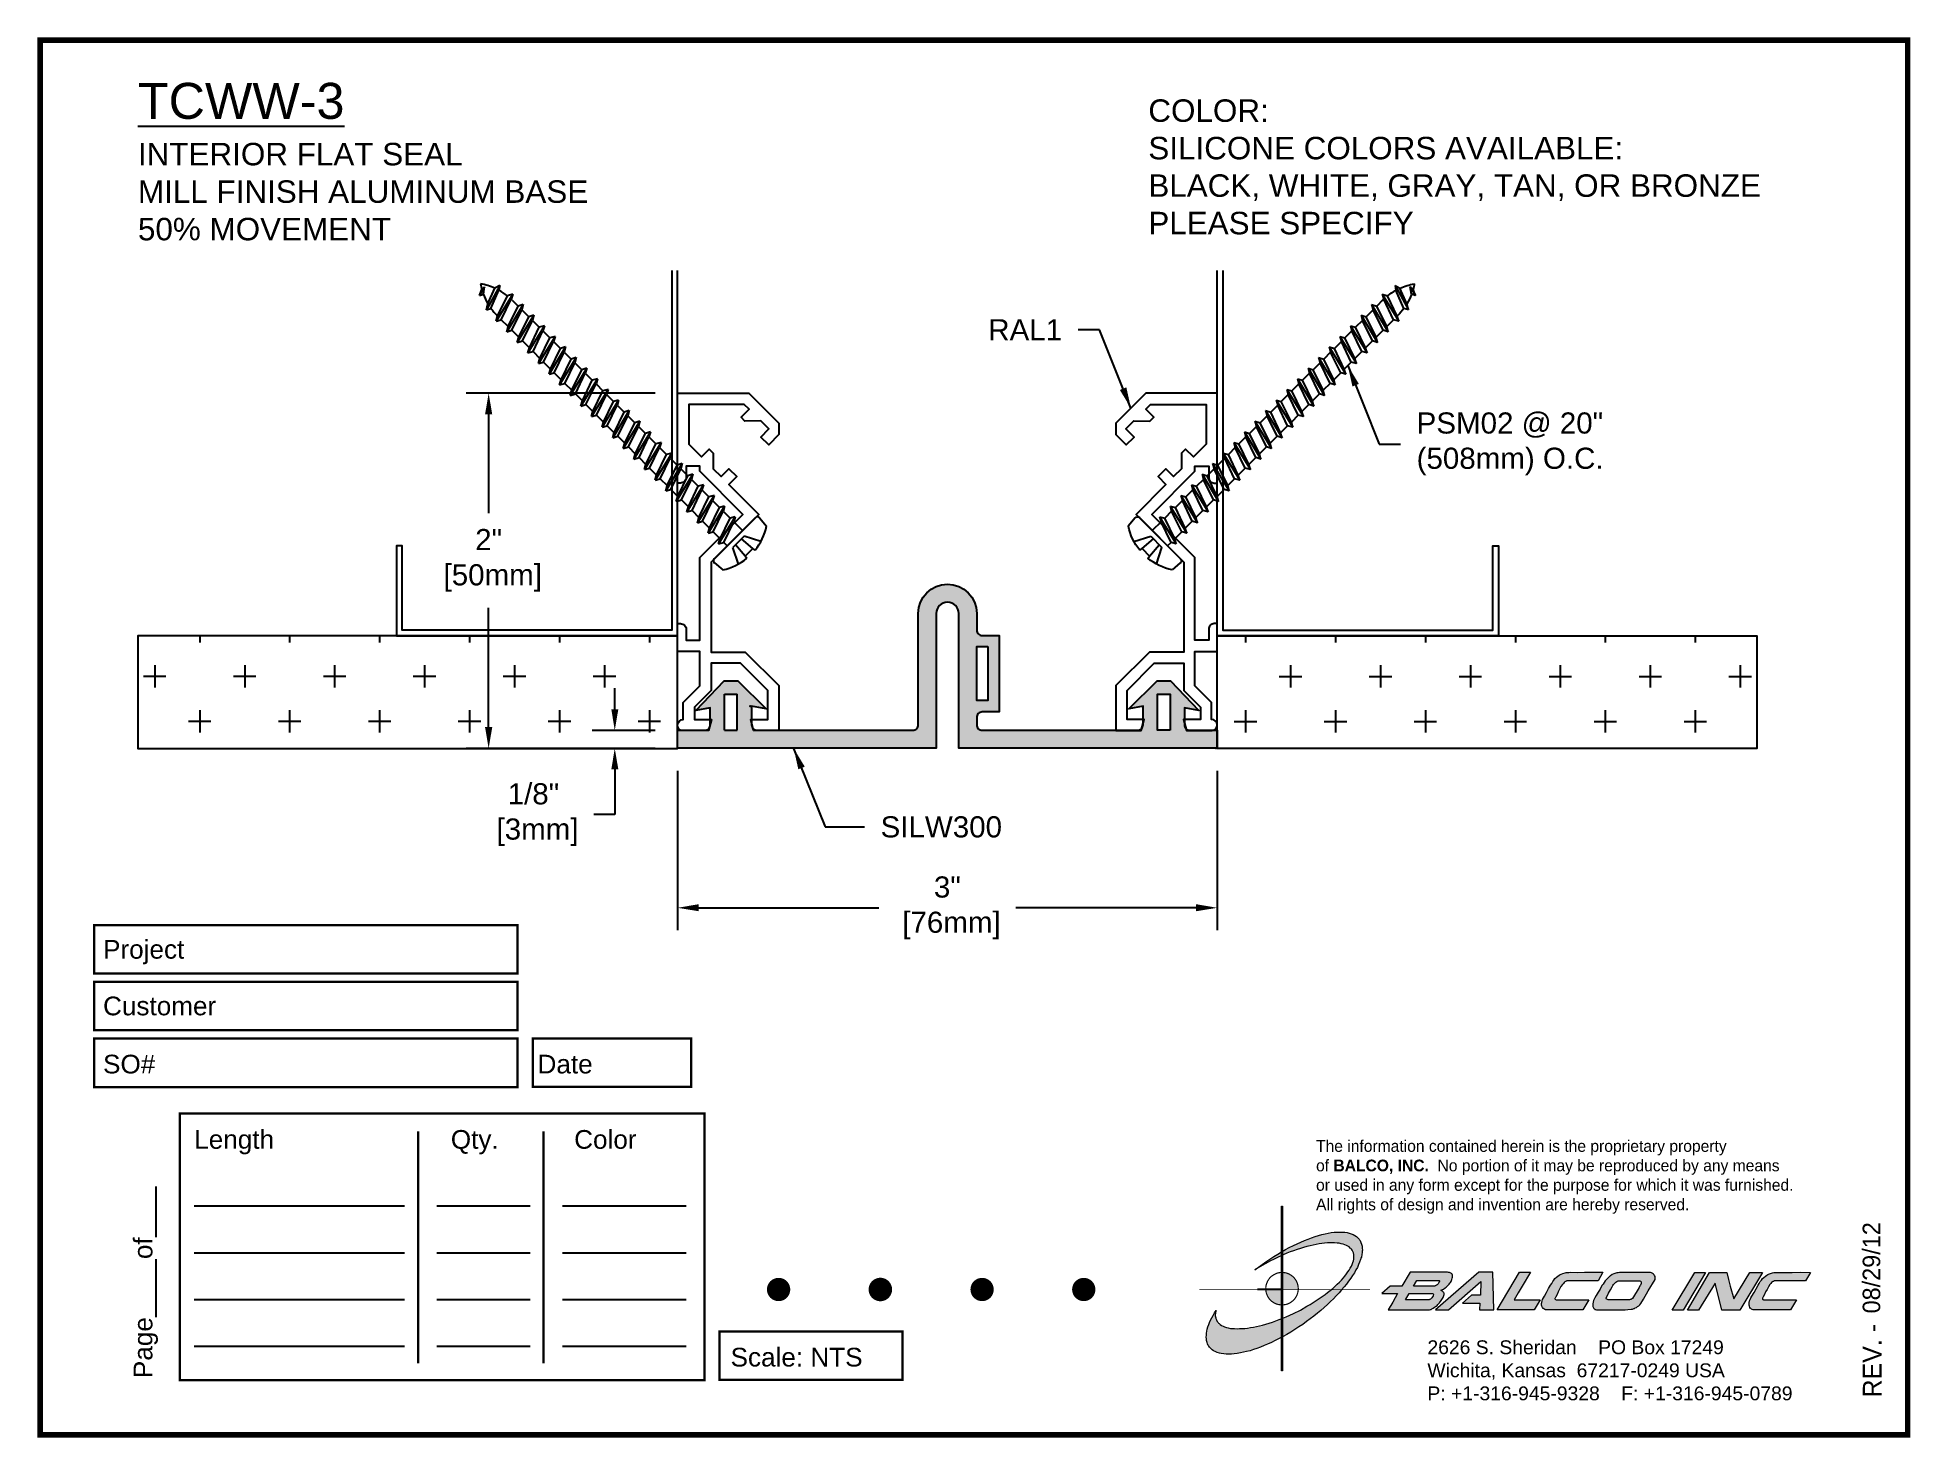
# Paper-space layout 'Layout1' of a CAD drawing. Header units: inches. Extents: x 0 to 10, y 0 to 7.5.
# The model-space entities are those that its viewports show. They can reach past a viewport. Long polylines and large blocks are cut down to what shows.
import ezdxf

# ---------------------------------------------------------------- set-up
doc = ezdxf.new("R2010")
doc.units = ezdxf.units.IN
doc.header["$MEASUREMENT"] = 0
for name, color, linetype in [('Anchors', 4, 'Continuous'), ('Border', 7, 'Continuous'), ('Conditions', 1, 'Continuous'), ('Dimensions', 3, 'Continuous'), ('Fillers', 2, 'Continuous'), ('Metals', 7, 'Continuous'), ('Text', 2, 'Continuous')]:
    doc.layers.add(name, color=color, linetype=linetype)
doc.styles.add('Arial', font='arial.ttf')
doc.styles.add('Copyright', font='ERASDEMI.TTF')
doc.dimstyles.new('Arial', dxfattribs={"dimtxt": 0.1175, "dimasz": 0.1175, "dimexe": 0.125, "dimexo": 0.125, "dimgap": 0.09, "dimtad": 0, "dimtih": 1, "dimtoh": 1, "dimdec": 4, "dimzin": 0, "dimdsep": 46, "dimlunit": 4, "dimtxsty": 'Arial', "dimcen": 0.09, "dimadec": 0, "dimazin": 0, "dimtfac": 1, "dimtdec": 4, "dimtofl": 0, "dimtmove": 0, "dimatfit": 3, "dimfxl": 0, "dimfrac": 2, "dimtolj": 1, "dimtzin": 0, "dimarcsym": 0})

psp = doc.layouts.get("Layout1")

# ---------------------------------------------------------------- texts
at = {"layer": 'Border', "style": 'Arial'}
for s, p in [('Project', (0.336, 2.547)), ('Customer', (0.336, 2.244)), ('SO#', (0.336, 1.933)), ('Date', (2.661, 1.933)), ('Length', (0.824, 1.53)), ('Qty.', (2.197, 1.53)), ('Color', (2.857, 1.53)), ('Scale: NTS', (3.694, 0.365))]:
    psp.add_text(s, height=0.1, dxfattribs=at).set_placement(p)
psp.add_text('Page%%u        %%uof%%u       ', height=0.1, rotation=90, dxfattribs=at).set_placement((0.6, 0.303))
at = {"layer": 'Border', "insert": (7.423, 0.505), "char_height": 0.074, "width": 2.3438, "attachment_point": 1, "style": 'Arial'}
psp.add_mtext('2626 S. Sheridan    PO Box 17249\\PWichita, Kansas  67217-0249 USA \\PP: +1-316-945-9328    F: +1-316-945-0789', dxfattribs=at)

msp = doc.modelspace()

# ---------------------------------------------------------------- texts
at = {"layer": 'Text', "attachment_point": 1, "style": 'Arial'}
for s, insert, char_height, width in [('{\\LTCWW-3\\P\\H0.625x;\\lINTERIOR FLAT SEAL\\PMILL FINISH ALUMINUM BASE\\P50% MOVEMENT}', (1.10139, 5.79595), 0.2, 4.1875), ('COLOR:{\\L                             \\~\\P}SILICONE COLORS AVAILABLE:\\PBLACK, WHITE, GRAY, TAN, OR BRONZE\\PPLEASE SPECIFY', (6.71822, 5.70433), 0.125, 3.3905061)]:
    msp.add_mtext(s, dxfattribs=dict(at, insert=insert, char_height=char_height, width=width))
at = {"layer": 'Text', "char_height": 0.1175, "style": 'Arial'}
for s, insert, attachment_point in [('\\A1;RAL1', (6.23902, 4.36498), 9), ('\\A1;PSM02 @ 20"\\P(508mm) O.C.', (8.20968, 3.96426), 1), ('SILW300', (5.2298, 1.71965), 1)]:
    msp.add_mtext(s, dxfattribs=dict(at, insert=insert, attachment_point=attachment_point))

# ---------------------------------------------------------------- blocks, each defined once
blk = doc.blocks.new('RevisionTag')
at = {"style": 'Copyright', "flags": 4}
blk.add_attdef('REVISIONDATE', (-0.147, 0.648), '', height=0.0938, rotation=90, dxfattribs=at)
at = {"layer": 'Border', "style": 'Copyright'}
blk.add_text('REV. -', height=0.1, rotation=90, dxfattribs=at).set_placement((-0.14, 0.199))
blk = doc.blocks.new('COPYRIGHTNOTE')
at = {"insert": (-3.166, 1.576), "char_height": 0.0625, "width": 50.295, "attachment_point": 1, "style": 'Copyright'}
blk.add_mtext('The information contained herein is the proprietary property\\Pof {\\fEras Bold ITC|b0|i0|c0|p34;BALCO, INC.}  No portion of it may be reproduced by any means\\Por used in any form except for the purpose for which it was furnished.\\PAll rights of design and invention are hereby reserved.', dxfattribs=at)
blk = doc.blocks.new('CADlogo')
h = blk.add_hatch(color=256)
h.paths.add_polyline_path([(0.918, 1.81), (0.909, 1.81), (0.909, 1.322), (0.918, 1.327)])
h.paths.add_polyline_path([(0.918, 1.285), (0.909, 1.281), (0.909, 1.1), (0.918, 1.1)])
h.paths.add_polyline_path([(0.918, 0.917), (0.909, 0.917), (0.909, 0.762), (0.909, 0.753), (0.91, 0.753), (0.918, 0.753)])
h.paths.add_polyline_path([(0.918, 1.091), (0.918, 1.1), (0.91, 1.1), (0.909, 1.1), (0.909, 0.917), (0.918, 0.917), (0.918, 0.919), (0.915, 0.919)])
h.paths.add_polyline_path([(0.918, 0.412), (0.909, 0.407), (0.909, 0.049), (0.918, 0.049)])
h.paths.add_polyline_path([(0.918, 0.753), (0.909, 0.753), (0.909, 0.606), (0.918, 0.609)])
h.paths.add_polyline_path([(0.918, 0.609), (0.909, 0.606), (0.909, 0.407), (0.918, 0.412)])
h.paths.add_polyline_path([(0.918, 1.327), (0.909, 1.322), (0.909, 1.281), (0.918, 1.285)])
h = blk.add_hatch(color=175)
h.paths.add_polyline_path([(0.574, 0.51), (0.543, 0.506), (0.514, 0.502), (0.487, 0.499), (0.459, 0.499), (0.432, 0.497), (0.406, 0.499), (0.382, 0.5), (0.36, 0.502), (0.338, 0.508), (0.318, 0.511), (0.298, 0.519), (0.282, 0.526), (0.265, 0.533), (0.252, 0.543), (0.24, 0.553), (0.234, 0.559), (0.229, 0.564), (0.22, 0.577), (0.212, 0.592), (0.205, 0.607), (0.203, 0.616), (0.201, 0.627), (0.199, 0.643), (0.201, 0.66), (0.201, 0.671), (0.205, 0.682), (0.207, 0.694), (0.19, 0.667), (0.176, 0.641), (0.161, 0.616), (0.148, 0.59), (0.137, 0.566), (0.128, 0.543), (0.119, 0.519), (0.113, 0.495), (0.108, 0.473), (0.104, 0.451), (0.103, 0.44), (0.103, 0.429), (0.101, 0.409), (0.103, 0.391), (0.104, 0.38), (0.106, 0.371), (0.11, 0.352), (0.115, 0.336), (0.124, 0.318), (0.13, 0.31), (0.135, 0.301), (0.143, 0.294), (0.15, 0.286), (0.165, 0.274), (0.181, 0.263), (0.199, 0.254), (0.22, 0.244), (0.242, 0.237), (0.263, 0.232), (0.289, 0.228), (0.315, 0.226), (0.342, 0.226), (0.371, 0.226), (0.402, 0.23), (0.434, 0.233), (0.467, 0.239), (0.499, 0.246), (0.534, 0.254), (0.571, 0.263), (0.606, 0.275), (0.644, 0.286), (0.682, 0.301), (0.721, 0.318), (0.759, 0.334), (0.799, 0.352), (0.841, 0.371), (0.882, 0.393), (0.909, 0.407), (0.909, 0.606), (0.884, 0.596), (0.847, 0.583), (0.81, 0.57), (0.774, 0.559), (0.739, 0.548), (0.704, 0.537), (0.671, 0.53), (0.638, 0.522), (0.606, 0.515)])
h.paths.add_polyline_path([(1.18, 0.738), (1.109, 0.698), (1.034, 0.661), (0.957, 0.627), (0.918, 0.609), (0.918, 0.412), (0.924, 0.414), (0.964, 0.438), (1.006, 0.462), (1.05, 0.489), (1.092, 0.517), (1.134, 0.544), (1.174, 0.574), (1.215, 0.603), (1.253, 0.634), (1.291, 0.663), (1.328, 0.694), (1.365, 0.725), (1.399, 0.757), (1.432, 0.788), (1.463, 0.819), (1.494, 0.85), (1.524, 0.883), (1.554, 0.917), (1.44, 0.917), (1.429, 0.908), (1.401, 0.886), (1.374, 0.864), (1.343, 0.842), (1.312, 0.822), (1.28, 0.8), (1.248, 0.778), (1.215, 0.758)])
h.paths.add_polyline_path([(1.769, 1.382), (1.767, 1.393), (1.763, 1.404), (1.758, 1.422), (1.749, 1.441), (1.743, 1.45), (1.738, 1.457), (1.73, 1.464), (1.725, 1.472), (1.709, 1.485), (1.692, 1.496), (1.674, 1.506), (1.654, 1.514), (1.632, 1.521), (1.61, 1.527), (1.584, 1.53), (1.559, 1.532), (1.531, 1.532), (1.502, 1.532), (1.471, 1.53), (1.44, 1.527), (1.407, 1.521), (1.374, 1.514), (1.339, 1.505), (1.304, 1.496), (1.268, 1.485), (1.229, 1.472), (1.191, 1.457), (1.152, 1.442), (1.114, 1.426), (1.074, 1.408), (1.034, 1.388), (0.991, 1.367), (0.951, 1.346), (0.918, 1.327), (0.918, 1.285), (0.926, 1.289), (0.964, 1.305), (1.001, 1.32), (1.037, 1.333), (1.074, 1.346), (1.109, 1.356), (1.143, 1.367), (1.178, 1.378), (1.213, 1.386), (1.246, 1.393), (1.277, 1.4), (1.31, 1.406), (1.339, 1.41), (1.368, 1.413), (1.398, 1.417), (1.425, 1.417), (1.452, 1.419), (1.476, 1.417), (1.502, 1.415), (1.524, 1.413), (1.546, 1.408), (1.566, 1.404), (1.584, 1.397), (1.602, 1.389), (1.617, 1.382), (1.632, 1.373), (1.644, 1.362), (1.65, 1.356), (1.655, 1.351), (1.665, 1.338), (1.672, 1.325), (1.677, 1.309), (1.681, 1.294), (1.683, 1.278), (1.683, 1.261), (1.683, 1.252), (1.681, 1.243), (1.677, 1.225), (1.672, 1.207), (1.665, 1.186), (1.655, 1.166), (1.644, 1.146), (1.632, 1.126), (1.619, 1.106), (1.602, 1.084), (1.586, 1.062), (1.568, 1.04), (1.548, 1.018), (1.527, 0.996), (1.504, 0.974), (1.48, 0.952), (1.456, 0.93), (1.44, 0.917), (1.554, 0.917), (1.579, 0.945), (1.602, 0.976), (1.626, 1.007), (1.648, 1.038), (1.668, 1.067), (1.687, 1.097), (1.703, 1.128), (1.719, 1.155), (1.732, 1.185), (1.743, 1.212), (1.752, 1.239), (1.758, 1.252), (1.762, 1.265), (1.767, 1.291), (1.771, 1.314), (1.771, 1.327), (1.773, 1.338), (1.771, 1.362), (1.771, 1.373)])
h.paths.add_polyline_path([(0.867, 1.296), (0.825, 1.271), (0.781, 1.243), (0.741, 1.214), (0.701, 1.186), (0.66, 1.157), (0.622, 1.128), (0.675, 1.161), (0.732, 1.194), (0.79, 1.225), (0.82, 1.239), (0.851, 1.254), (0.909, 1.281), (0.909, 1.322)])
h = blk.add_hatch(color=256)
h.paths.add_polyline_path([(1.074, 0.991), (1.07, 1.001), (1.065, 1.011), (1.059, 1.021), (1.053, 1.03), (1.046, 1.038), (1.039, 1.047), (1.031, 1.054), (1.022, 1.062), (1.014, 1.068), (1.004, 1.074), (0.995, 1.08), (0.985, 1.085), (0.975, 1.089), (0.964, 1.093), (0.954, 1.096), (0.943, 1.098), (0.932, 1.099), (0.921, 1.1), (0.918, 1.1), (0.918, 0.917), (0.94, 0.917), (1.086, 0.917), (1.087, 0.927), (1.086, 0.938), (1.085, 0.949), (1.083, 0.96), (1.081, 0.97), (1.078, 0.981)])
h.paths.add_polyline_path([(0.909, 0.917), (0.739, 0.917), (0.74, 0.91), (0.741, 0.899), (0.743, 0.888), (0.746, 0.878), (0.75, 0.867), (0.754, 0.857), (0.758, 0.847), (0.764, 0.837), (0.77, 0.828), (0.776, 0.819), (0.783, 0.811), (0.791, 0.803), (0.799, 0.795), (0.808, 0.788), (0.817, 0.782), (0.826, 0.776), (0.836, 0.771), (0.846, 0.766), (0.856, 0.762), (0.867, 0.759), (0.877, 0.757), (0.888, 0.755), (0.899, 0.753), (0.909, 0.753)])
h.paths.add_polyline_path([(0.918, 1.1), (0.91, 1.1), (0.909, 1.1), (0.909, 0.917), (0.918, 0.917)])
h = blk.add_hatch(color=256)
h.paths.add_polyline_path([(2.148, 0.874), (2.098, 0.784), (2.049, 0.7), (2.484, 0.7), (2.491, 0.702), (2.501, 0.703), (2.508, 0.705), (2.512, 0.707), (2.517, 0.711), (2.532, 0.72), (2.546, 0.729), (2.554, 0.735), (2.563, 0.74), (2.572, 0.747), (2.581, 0.757), (2.59, 0.768), (2.599, 0.777), (2.616, 0.799), (2.623, 0.811), (2.63, 0.822), (2.636, 0.833), (2.641, 0.844), (2.645, 0.855), (2.647, 0.864), (2.647, 0.879), (2.645, 0.883), (2.641, 0.886), (2.638, 0.892), (2.629, 0.899), (2.619, 0.905), (2.612, 0.91), (2.64, 0.921), (2.658, 0.936), (2.669, 0.943), (2.678, 0.95), (2.694, 0.967), (2.702, 0.976), (2.709, 0.985), (2.716, 0.994), (2.722, 1.005), (2.727, 1.014), (2.731, 1.025), (2.735, 1.038), (2.736, 1.049), (2.738, 1.062), (2.738, 1.073), (2.733, 1.082), (2.727, 1.088), (2.72, 1.093), (2.713, 1.097), (2.704, 1.099), (2.694, 1.1), (2.685, 1.102), (2.674, 1.102), (2.285, 1.102), (2.195, 0.952), (2.069, 0.952), (1.981, 0.874)])
h.paths.add_polyline_path([(2.274, 0.874), (2.53, 0.874), (2.534, 0.865), (2.532, 0.852), (2.524, 0.841), (2.515, 0.828), (2.505, 0.815), (2.493, 0.81), (2.49, 0.808), (2.235, 0.808)], flags=16)
h.paths.add_polyline_path([(2.321, 0.952), (2.356, 1.014), (2.587, 1.014), (2.592, 1.014), (2.597, 1.014), (2.597, 1.003), (2.59, 0.991), (2.583, 0.98), (2.569, 0.966), (2.555, 0.958), (2.546, 0.952), (2.535, 0.952)], flags=16)
h.paths.add_polyline_path([(3.04, 1.002), (3.036, 0.859), (2.941, 0.859), (2.844, 0.773), (3.031, 0.773), (3.027, 0.7), (3.181, 0.7), (3.168, 1.102), (3.02, 1.102), (2.557, 0.7), (2.694, 0.7)])
h.paths.add_polyline_path([(3.214, 0.7), (3.611, 0.7), (3.675, 0.808), (3.397, 0.808), (3.441, 0.881), (3.483, 0.952), (3.574, 1.102), (3.454, 1.102)])
h.paths.add_polyline_path([(3.788, 0.965), (3.766, 0.927), (3.743, 0.885), (3.721, 0.846), (3.71, 0.83), (3.702, 0.811), (3.697, 0.795), (3.693, 0.778), (3.691, 0.769), (3.691, 0.76), (3.691, 0.749), (3.693, 0.74), (3.7, 0.727), (3.708, 0.716), (3.711, 0.714), (3.724, 0.705), (3.733, 0.702), (3.744, 0.702), (3.757, 0.7), (3.774, 0.7), (4.134, 0.7), (4.196, 0.808), (3.854, 0.808), (3.841, 0.808), (3.833, 0.816), (3.836, 0.826), (3.843, 0.841), (3.856, 0.864), (3.869, 0.892), (3.883, 0.921), (3.898, 0.949), (3.914, 0.972), (3.924, 0.983), (3.931, 0.992), (3.943, 1.002), (3.954, 1.008), (3.969, 1.011), (4.297, 1.011), (4.346, 1.102), (4.238, 1.102), (4.15, 1.102), (4.075, 1.1), (3.997, 1.102), (3.982, 1.1), (3.968, 1.1), (3.955, 1.099), (3.942, 1.097), (3.92, 1.089), (3.9, 1.082), (3.889, 1.078), (3.88, 1.073), (3.863, 1.062), (3.849, 1.049), (3.834, 1.035), (3.821, 1.018), (3.81, 1.002), (3.799, 0.983)])
h.paths.add_polyline_path([(4.509, 1.097), (4.496, 1.095), (4.485, 1.093), (4.476, 1.089), (4.465, 1.086), (4.447, 1.077), (4.43, 1.066), (4.421, 1.06), (4.414, 1.055), (4.399, 1.04), (4.386, 1.025), (4.372, 1.011), (4.361, 0.994), (4.35, 0.976), (4.337, 0.96), (4.317, 0.923), (4.297, 0.888), (4.275, 0.855), (4.26, 0.828), (4.255, 0.813), (4.247, 0.799), (4.244, 0.784), (4.242, 0.777), (4.24, 0.769), (4.238, 0.753), (4.238, 0.735), (4.246, 0.722), (4.251, 0.714), (4.253, 0.713), (4.257, 0.711), (4.262, 0.705), (4.269, 0.703), (4.278, 0.702), (4.289, 0.7), (4.564, 0.7), (4.571, 0.7), (4.584, 0.702), (4.613, 0.703), (4.648, 0.707), (4.664, 0.709), (4.677, 0.713), (4.686, 0.716), (4.694, 0.722), (4.705, 0.727), (4.717, 0.735), (4.73, 0.744), (4.741, 0.755), (4.752, 0.769), (4.781, 0.815), (4.833, 0.903), (4.906, 1.025), (4.908, 1.035), (4.908, 1.046), (4.906, 1.051), (4.906, 1.057), (4.9, 1.069), (4.893, 1.08), (4.889, 1.082), (4.888, 1.086), (4.88, 1.089), (4.873, 1.093), (4.866, 1.097), (4.856, 1.1), (4.846, 1.1), (4.844, 1.1), (4.73, 1.1), (4.626, 1.1), (4.58, 1.1), (4.542, 1.099), (4.524, 1.099)])
h.paths.add_polyline_path([(4.527, 1.011), (4.54, 1.011), (4.745, 1.011), (4.752, 1.003), (4.758, 0.998), (4.758, 0.985), (4.756, 0.98), (4.754, 0.974), (4.749, 0.965), (4.743, 0.956), (4.734, 0.941), (4.663, 0.821), (4.648, 0.812), (4.639, 0.81), (4.633, 0.808), (4.622, 0.808), (4.61, 0.808), (4.416, 0.808), (4.398, 0.808), (4.39, 0.813), (4.387, 0.813), (4.385, 0.819), (4.378, 0.825), (4.385, 0.832), (4.408, 0.877), (4.428, 0.914), (4.447, 0.945), (4.454, 0.96), (4.461, 0.971), (4.474, 0.986), (4.487, 0.996), (4.496, 1.002), (4.508, 1.009), (4.516, 1.009)], flags=16)
h.paths.add_polyline_path([(5.089, 0.698), (5.206, 0.698), (5.445, 1.1), (5.33, 1.099)])
h.paths.add_polyline_path([(5.489, 1.099), (5.252, 0.698), (5.37, 0.698), (5.548, 0.987), (5.621, 0.698), (5.811, 0.698), (6.055, 1.099), (5.919, 1.1), (5.749, 0.817), (5.709, 0.954), (5.691, 1.024), (5.672, 1.099)])
h.paths.add_polyline_path([(6.086, 1.06), (6.069, 1.047), (6.056, 1.035), (6.044, 1.018), (6.031, 1.002), (6.02, 0.983), (6.009, 0.965), (5.987, 0.925), (5.965, 0.885), (5.941, 0.846), (5.932, 0.828), (5.923, 0.811), (5.917, 0.795), (5.914, 0.778), (5.912, 0.769), (5.912, 0.758), (5.914, 0.749), (5.916, 0.738), (5.921, 0.725), (5.928, 0.716), (5.936, 0.709), (5.945, 0.705), (5.954, 0.702), (5.965, 0.7), (5.98, 0.7), (5.994, 0.7), (6.355, 0.7), (6.419, 0.806), (6.073, 0.806), (6.056, 0.811), (6.056, 0.821), (6.056, 0.826), (6.064, 0.841), (6.077, 0.864), (6.089, 0.892), (6.104, 0.919), (6.119, 0.947), (6.135, 0.972), (6.144, 0.983), (6.153, 0.992), (6.163, 1), (6.166, 1.003), (6.172, 1.005), (6.178, 1.008), (6.19, 1.011), (6.517, 1.011), (6.569, 1.1), (6.459, 1.102), (6.373, 1.1), (6.296, 1.1), (6.217, 1.1), (6.203, 1.1), (6.19, 1.099), (6.175, 1.099), (6.164, 1.095), (6.141, 1.089), (6.12, 1.082), (6.111, 1.077), (6.102, 1.073)])
blk.add_hatch(color=256).paths.add_polyline_path([(0.918, 0.609), (0.909, 0.606), (0.909, 0.407), (0.918, 0.412)])
for q in [(0.65, 0.917), (0.909, 0.648)]:
    blk.add_line((0.909, 0.917), q)
at = {"color": 7, "lineweight": 0}
for points in [[(0.909, 1.81), (0.918, 1.81), (0.918, 0.049), (0.909, 0.049), (0.909, 1.81)], [(2.738, 1.073), (2.733, 1.082), (2.727, 1.088), (2.72, 1.093), (2.713, 1.097), (2.704, 1.099), (2.694, 1.1), (2.685, 1.102), (2.674, 1.102), (2.285, 1.102), (2.195, 0.952), (2.069, 0.952), (1.981, 0.874), (2.148, 0.874), (2.098, 0.784), (2.049, 0.7), (2.484, 0.7), (2.491, 0.702), (2.501, 0.703), (2.508, 0.705), (2.512, 0.707), (2.517, 0.711), (2.532, 0.72), (2.546, 0.729), (2.554, 0.735), (2.563, 0.74), (2.572, 0.747), (2.581, 0.757), (2.59, 0.768), (2.599, 0.777), (2.616, 0.799), (2.623, 0.811), (2.63, 0.822), (2.636, 0.833), (2.641, 0.844), (2.645, 0.855), (2.647, 0.864), (2.647, 0.874), (2.647, 0.879), (2.645, 0.883), (2.641, 0.886), (2.638, 0.892), (2.629, 0.899), (2.619, 0.905), (2.612, 0.91), (2.64, 0.921), (2.658, 0.936), (2.669, 0.943), (2.678, 0.95), (2.694, 0.967), (2.702, 0.976), (2.709, 0.985), (2.716, 0.994), (2.722, 1.005), (2.727, 1.014), (2.731, 1.025), (2.735, 1.038), (2.736, 1.049), (2.738, 1.062), (2.738, 1.073), (2.738, 1.073)], [(2.587, 0.985), (2.583, 0.98), (2.572, 0.969), (2.565, 0.963), (2.555, 0.958), (2.546, 0.952), (2.535, 0.952), (2.321, 0.952), (2.356, 1.014), (2.587, 1.014), (2.592, 1.014), (2.594, 1.014), (2.596, 1.013), (2.597, 1.011), (2.597, 1.005), (2.596, 1), (2.59, 0.991), (2.587, 0.985), (2.587, 0.985)], [(3.027, 0.7), (3.181, 0.7), (3.168, 1.102), (3.02, 1.102), (2.557, 0.7), (2.694, 0.7), (3.04, 1.002), (3.036, 0.859), (3.038, 0.859), (2.941, 0.859), (2.844, 0.773), (3.031, 0.773), (3.027, 0.7), (3.027, 0.7)], [(3.214, 0.7), (3.454, 1.102), (3.574, 1.102), (3.483, 0.952), (3.441, 0.881), (3.397, 0.808), (3.675, 0.808), (3.611, 0.7), (3.214, 0.7), (3.214, 0.7)], [(3.969, 1.011), (3.96, 1.009), (3.955, 1.007), (3.949, 1.005), (3.946, 1.003), (3.94, 1), (3.931, 0.992), (3.924, 0.983), (3.914, 0.972), (3.898, 0.949), (3.883, 0.921), (3.869, 0.892), (3.856, 0.864), (3.843, 0.841), (3.836, 0.826), (3.834, 0.821), (3.834, 0.817), (3.836, 0.813), (3.839, 0.81), (3.847, 0.808), (3.854, 0.808), (4.196, 0.808), (4.134, 0.7), (3.774, 0.7), (3.757, 0.7), (3.744, 0.702), (3.733, 0.702), (3.724, 0.705), (3.715, 0.711), (3.711, 0.713), (3.708, 0.716), (3.7, 0.727), (3.693, 0.74), (3.691, 0.749), (3.691, 0.76), (3.691, 0.769), (3.693, 0.778), (3.697, 0.795), (3.702, 0.811), (3.71, 0.83), (3.721, 0.846), (3.743, 0.885), (3.766, 0.927), (3.788, 0.965), (3.799, 0.983), (3.81, 1.002), (3.821, 1.018), (3.834, 1.035), (3.849, 1.049), (3.863, 1.062), (3.88, 1.073), (3.889, 1.078), (3.9, 1.082), (3.92, 1.089), (3.942, 1.097), (3.955, 1.099), (3.968, 1.1), (3.982, 1.1), (3.997, 1.102), (4.075, 1.1), (4.15, 1.102), (4.238, 1.102), (4.346, 1.102), (4.297, 1.011), (3.969, 1.011), (3.969, 1.011)], [(4.846, 1.1), (4.844, 1.1), (4.73, 1.1), (4.626, 1.1), (4.58, 1.1), (4.542, 1.099), (4.524, 1.099), (4.509, 1.097), (4.496, 1.095), (4.485, 1.093), (4.476, 1.089), (4.465, 1.086), (4.447, 1.077), (4.43, 1.066), (4.421, 1.06), (4.414, 1.055), (4.399, 1.04), (4.386, 1.025), (4.372, 1.011), (4.361, 0.994), (4.35, 0.976), (4.337, 0.96), (4.317, 0.923), (4.297, 0.888), (4.275, 0.855), (4.26, 0.828), (4.255, 0.813), (4.247, 0.799), (4.244, 0.784), (4.242, 0.777), (4.24, 0.769), (4.238, 0.753), (4.238, 0.735), (4.246, 0.722), (4.251, 0.714), (4.253, 0.713), (4.257, 0.711), (4.262, 0.705), (4.269, 0.703), (4.278, 0.702), (4.289, 0.7), (4.564, 0.7), (4.571, 0.7), (4.584, 0.702), (4.613, 0.703), (4.648, 0.707), (4.664, 0.709), (4.677, 0.713), (4.686, 0.716), (4.694, 0.722), (4.705, 0.727), (4.717, 0.735), (4.73, 0.744), (4.741, 0.755), (4.752, 0.769), (4.781, 0.815), (4.833, 0.903), (4.906, 1.025), (4.908, 1.035), (4.908, 1.046), (4.906, 1.051), (4.906, 1.057), (4.9, 1.069), (4.897, 1.075), (4.893, 1.08), (4.889, 1.082), (4.888, 1.086), (4.88, 1.089), (4.873, 1.093), (4.866, 1.097), (4.856, 1.1), (4.846, 1.1), (4.846, 1.1)], [(4.734, 0.941), (4.663, 0.821), (4.653, 0.815), (4.646, 0.811), (4.639, 0.81), (4.633, 0.808), (4.622, 0.808), (4.61, 0.808), (4.416, 0.808), (4.403, 0.808), (4.396, 0.81), (4.39, 0.813), (4.388, 0.813), (4.386, 0.815), (4.385, 0.819), (4.383, 0.821), (4.383, 0.826), (4.383, 0.83), (4.385, 0.832), (4.408, 0.877), (4.428, 0.914), (4.447, 0.945), (4.454, 0.96), (4.461, 0.971), (4.471, 0.982), (4.478, 0.989), (4.487, 0.996), (4.496, 1.002), (4.505, 1.007), (4.511, 1.009), (4.516, 1.009), (4.527, 1.011), (4.54, 1.011), (4.743, 1.011), (4.749, 1.007), (4.752, 1.003), (4.756, 1), (4.758, 0.994), (4.758, 0.985), (4.756, 0.98), (4.754, 0.974), (4.749, 0.965), (4.743, 0.956), (4.734, 0.941), (4.734, 0.941)], [(5.089, 0.698), (5.33, 1.099), (5.445, 1.1), (5.206, 0.698), (5.091, 0.698), (5.089, 0.698), (5.089, 0.698)], [(5.811, 0.698), (5.621, 0.698), (5.548, 0.987), (5.37, 0.698), (5.252, 0.698), (5.489, 1.099), (5.672, 1.099), (5.691, 1.024), (5.709, 0.954), (5.749, 0.817), (5.919, 1.1), (6.055, 1.099), (5.811, 0.698), (5.811, 0.698)], [(6.19, 1.011), (6.181, 1.009), (6.175, 1.007), (6.172, 1.005), (6.166, 1.003), (6.163, 1), (6.153, 0.992), (6.144, 0.983), (6.135, 0.972), (6.119, 0.947), (6.104, 0.919), (6.089, 0.892), (6.077, 0.864), (6.064, 0.841), (6.056, 0.826), (6.056, 0.821), (6.056, 0.815), (6.058, 0.811), (6.062, 0.81), (6.067, 0.808), (6.077, 0.806), (6.419, 0.806), (6.355, 0.7), (5.994, 0.7), (5.98, 0.7), (5.965, 0.7), (5.954, 0.702), (5.945, 0.705), (5.936, 0.709), (5.932, 0.713), (5.928, 0.716), (5.921, 0.725), (5.916, 0.738), (5.914, 0.749), (5.912, 0.758), (5.912, 0.769), (5.914, 0.778), (5.917, 0.795), (5.923, 0.811), (5.932, 0.828), (5.941, 0.846), (5.965, 0.885), (5.987, 0.925), (6.009, 0.965), (6.02, 0.983), (6.031, 1.002), (6.044, 1.018), (6.056, 1.035), (6.069, 1.047), (6.086, 1.06), (6.102, 1.073), (6.111, 1.077), (6.12, 1.082), (6.141, 1.089), (6.164, 1.095), (6.175, 1.099), (6.19, 1.099), (6.203, 1.1), (6.217, 1.1), (6.296, 1.1), (6.373, 1.1), (6.459, 1.102), (6.569, 1.1), (6.517, 1.011), (6.19, 1.011), (6.19, 1.011)], [(2.484, 0.808), (2.235, 0.808), (2.274, 0.874), (2.524, 0.874), (2.53, 0.872), (2.532, 0.87), (2.533, 0.866), (2.533, 0.863), (2.532, 0.852), (2.524, 0.841), (2.515, 0.828), (2.506, 0.817), (2.501, 0.813), (2.493, 0.81), (2.49, 0.808), (2.486, 0.808), (2.484, 0.808), (2.484, 0.808)]]:
    blk.add_lwpolyline(points, dxfattribs=at)
at = {"color": 175, "lineweight": 0}
blk.add_lwpolyline([(1.758, 1.422), (1.763, 1.404), (1.767, 1.393), (1.769, 1.382), (1.771, 1.373), (1.771, 1.362), (1.773, 1.338), (1.771, 1.327), (1.771, 1.314), (1.767, 1.291), (1.762, 1.265), (1.758, 1.252), (1.752, 1.239), (1.743, 1.212), (1.732, 1.185), (1.719, 1.155), (1.703, 1.128), (1.687, 1.097), (1.668, 1.067), (1.648, 1.038), (1.626, 1.007), (1.602, 0.976), (1.579, 0.945), (1.551, 0.914), (1.524, 0.883), (1.494, 0.85), (1.463, 0.819), (1.432, 0.788), (1.399, 0.757), (1.365, 0.725), (1.328, 0.694), (1.291, 0.663), (1.253, 0.634), (1.215, 0.603), (1.174, 0.574), (1.134, 0.544), (1.092, 0.517), (1.05, 0.489), (1.006, 0.462), (0.964, 0.438), (0.924, 0.414), (0.882, 0.393), (0.841, 0.371), (0.799, 0.352), (0.759, 0.334), (0.721, 0.318), (0.682, 0.301), (0.644, 0.286), (0.606, 0.275), (0.571, 0.263), (0.534, 0.254), (0.499, 0.246), (0.467, 0.239), (0.434, 0.233), (0.402, 0.23), (0.371, 0.226), (0.342, 0.226), (0.315, 0.226), (0.289, 0.228), (0.263, 0.232), (0.242, 0.237), (0.22, 0.244), (0.199, 0.254), (0.181, 0.263), (0.165, 0.274), (0.15, 0.286), (0.143, 0.294), (0.135, 0.301), (0.13, 0.31), (0.124, 0.318), (0.115, 0.336), (0.11, 0.352), (0.106, 0.371), (0.104, 0.38), (0.103, 0.391), (0.101, 0.409), (0.103, 0.429), (0.103, 0.44), (0.104, 0.451), (0.108, 0.473), (0.113, 0.495), (0.119, 0.519), (0.128, 0.543), (0.137, 0.566), (0.148, 0.59), (0.161, 0.616), (0.176, 0.641), (0.19, 0.667), (0.207, 0.694), (0.205, 0.682), (0.201, 0.671), (0.201, 0.66), (0.199, 0.649), (0.199, 0.638), (0.201, 0.627), (0.203, 0.616), (0.205, 0.607), (0.212, 0.592), (0.22, 0.577), (0.229, 0.564), (0.234, 0.559), (0.24, 0.553), (0.252, 0.543), (0.265, 0.533), (0.282, 0.526), (0.298, 0.519), (0.318, 0.511), (0.338, 0.508), (0.36, 0.502), (0.382, 0.5), (0.406, 0.499), (0.432, 0.497), (0.459, 0.499), (0.487, 0.499), (0.514, 0.502), (0.543, 0.506), (0.574, 0.51), (0.606, 0.515), (0.638, 0.522), (0.671, 0.53), (0.704, 0.537), (0.739, 0.548), (0.774, 0.559), (0.81, 0.57), (0.847, 0.583), (0.884, 0.596), (0.92, 0.61), (0.957, 0.627), (1.034, 0.661), (1.109, 0.698), (1.18, 0.738), (1.215, 0.758), (1.248, 0.778), (1.28, 0.8), (1.312, 0.822), (1.343, 0.842), (1.374, 0.864), (1.401, 0.886), (1.429, 0.908), (1.456, 0.93), (1.48, 0.952), (1.504, 0.974), (1.527, 0.996), (1.548, 1.018), (1.568, 1.04), (1.586, 1.062), (1.602, 1.084), (1.619, 1.106), (1.632, 1.126), (1.644, 1.146), (1.655, 1.166), (1.665, 1.186), (1.672, 1.207), (1.677, 1.225), (1.681, 1.243), (1.683, 1.252), (1.683, 1.261), (1.683, 1.278), (1.681, 1.294), (1.677, 1.309), (1.672, 1.325), (1.665, 1.338), (1.655, 1.351), (1.65, 1.356), (1.644, 1.362), (1.632, 1.373), (1.617, 1.382), (1.602, 1.389), (1.584, 1.397), (1.566, 1.404), (1.546, 1.408), (1.524, 1.413), (1.502, 1.415), (1.476, 1.417), (1.452, 1.419), (1.425, 1.417), (1.398, 1.417), (1.368, 1.413), (1.339, 1.41), (1.31, 1.406), (1.277, 1.4), (1.246, 1.393), (1.213, 1.386), (1.178, 1.378), (1.143, 1.367), (1.109, 1.356), (1.074, 1.346), (1.037, 1.333), (1.001, 1.32), (0.964, 1.305), (0.926, 1.289), (0.851, 1.254), (0.82, 1.239), (0.79, 1.225), (0.732, 1.194), (0.675, 1.161), (0.622, 1.128), (0.66, 1.157), (0.701, 1.186), (0.741, 1.214), (0.781, 1.243), (0.825, 1.271), (0.867, 1.296), (0.909, 1.322), (0.951, 1.346), (0.991, 1.367), (1.034, 1.388), (1.074, 1.408), (1.114, 1.426), (1.152, 1.442), (1.191, 1.457), (1.229, 1.472), (1.268, 1.485), (1.304, 1.496), (1.339, 1.505), (1.374, 1.514), (1.407, 1.521), (1.44, 1.527), (1.471, 1.53), (1.502, 1.532), (1.531, 1.532), (1.559, 1.532), (1.584, 1.53), (1.61, 1.527), (1.632, 1.521), (1.654, 1.514), (1.674, 1.506), (1.692, 1.496), (1.709, 1.485), (1.725, 1.472), (1.73, 1.464), (1.738, 1.457), (1.743, 1.45), (1.749, 1.441), (1.758, 1.422), (1.758, 1.422)], dxfattribs=at)
at = {"color": 7, "lineweight": 0, "const_width": 0.0128}
blk.add_lwpolyline([(1.087, 0.927), (1.086, 0.938), (1.085, 0.949), (1.083, 0.96), (1.081, 0.97), (1.078, 0.981), (1.074, 0.991), (1.07, 1.001), (1.065, 1.011), (1.059, 1.021), (1.053, 1.03), (1.046, 1.038), (1.039, 1.047), (1.031, 1.054), (1.022, 1.062), (1.014, 1.068), (1.004, 1.074), (0.995, 1.08), (0.985, 1.085), (0.975, 1.089), (0.964, 1.093), (0.954, 1.096), (0.943, 1.098), (0.932, 1.099), (0.921, 1.1), (0.91, 1.1), (0.899, 1.1), (0.888, 1.099), (0.877, 1.097), (0.867, 1.094), (0.856, 1.091), (0.846, 1.087), (0.836, 1.082), (0.826, 1.077), (0.817, 1.071), (0.808, 1.065), (0.799, 1.058), (0.791, 1.05), (0.783, 1.043), (0.776, 1.034), (0.77, 1.025), (0.764, 1.016), (0.758, 1.006), (0.754, 0.996), (0.75, 0.986), (0.746, 0.976), (0.743, 0.965), (0.741, 0.954), (0.74, 0.943), (0.739, 0.932), (0.739, 0.921), (0.74, 0.91), (0.741, 0.899), (0.743, 0.888), (0.746, 0.878), (0.75, 0.867), (0.754, 0.857), (0.758, 0.847), (0.764, 0.837), (0.77, 0.828), (0.776, 0.819), (0.783, 0.811), (0.791, 0.803), (0.799, 0.795), (0.808, 0.788), (0.817, 0.782), (0.826, 0.776), (0.836, 0.771), (0.846, 0.766), (0.856, 0.762), (0.867, 0.759), (0.877, 0.757), (0.888, 0.755), (0.899, 0.753), (0.91, 0.753), (0.921, 0.753), (0.932, 0.754), (0.943, 0.756), (0.954, 0.758), (0.964, 0.761), (0.975, 0.764), (0.985, 0.769), (0.995, 0.773), (1.004, 0.779), (1.014, 0.785), (1.022, 0.792), (1.031, 0.799), (1.039, 0.807), (1.046, 0.815), (1.053, 0.824), (1.059, 0.833), (1.065, 0.842), (1.07, 0.852), (1.074, 0.862), (1.078, 0.872), (1.081, 0.883), (1.083, 0.894), (1.085, 0.905), (1.086, 0.916), (1.087, 0.927)], dxfattribs=at)
at = {"color": 7, "lineweight": 0}
blk.add_lwpolyline([(1.853, 0.917, 0.0091, 0.0091, 0), (0.029, 0.917, 0.00366, 0.00366, 0), (0.029, 0.917, 0.00366, 0.00366, 0)], format="xyseb", dxfattribs=at)
blk = doc.blocks.new('ACADlogo')
blk.add_blockref('CADlogo', (-0.011, 7.152))
blk = doc.blocks.new('A$CB0F2')
blk.add_lwpolyline([(0.029, 0.002, -0.958439), (0.032, 0.064), (0.032, 0.158), (0.125, 0.251), (0.125, 0.442), (0.001, 0.442), (0.001, 0.597), (0.017, 0.597, -0.414214), (0.048, 0.566), (0.048, 0.504), (0.125, 0.504), (0.125, 0.965), (0.364, 1.204), (0.125, 1.444), (0.125, 1.471), (0.048, 1.471), (0.048, 1.409, -0.414214), (0.017, 1.378), (0.001, 1.378), (0.001, 1.877), (0.397, 1.877), (0.564, 1.711), (0.564, 1.647), (0.507, 1.59), (0.463, 1.634), (0.508, 1.679), (0.464, 1.723), (0.375, 1.722), (0.354, 1.744), (0.398, 1.788), (0.371, 1.815), (0.063, 1.815), (0.063, 1.594), (0.133, 1.523), (0.177, 1.567), (0.199, 1.545), (0.199, 1.457), (0.243, 1.414), (0.286, 1.457), (0.33, 1.414), (0.286, 1.37), (0.452, 1.204), (0.187, 0.939), (0.187, 0.439), (0.377, 0.439), (0.564, 0.252), (0.564, 0.002), (0.423, 0.002), (0.407, 0.064), (0.502, 0.064), (0.502, 0.226), (0.351, 0.377), (0.187, 0.377), (0.187, 0.225), (0.094, 0.132), (0.094, 0.064), (0.189, 0.064), (0.172, 0.002), (0.029, 0.002)], format="xyb")
blk = doc.blocks.new('ral1')
blk.add_blockref('A$CB0F2', (-0.029, -0.002))
blk = doc.blocks.new('*D3')
at = {"layer": 'Defpoints', "color": 0}
for p in [(4.101, 2.097), (7.101, 2.097), (4.101, 1.211)]:
    blk.add_point(p, dxfattribs=at)
at = {"layer": 'Dimensions', "color": 0, "lineweight": -2}
for p, q in [((4.101, 1.972), (4.101, 1.086)), ((7.101, 1.972), (7.101, 1.086)), ((4.219, 1.211), (5.22, 1.211)), ((6.984, 1.211), (5.982, 1.211))]:
    blk.add_line(p, q, dxfattribs=at)
at = {"layer": 'Dimensions', "color": 0}
for points in [[(4.219, 1.231), (4.219, 1.192), (4.101, 1.211)], [(6.984, 1.231), (6.984, 1.192), (7.101, 1.211)]]:
    blk.add_solid(points, dxfattribs=at)
at = {"layer": 'Dimensions', "color": 0, "insert": (5.601, 1.211), "char_height": 0.1175, "attachment_point": 5, "style": 'Arial'}
blk.add_mtext('\\A1;3"\\P [76mm]', dxfattribs=at)
blk = doc.blocks.new('PSM02')
for p, q in [((-0.089, 0.116), (-0.044, 0.028)), ((-0.032, 0.127), (-0.03, 0.111)), ((-0.03, 0.111), (0.03, 0.111)), ((-0.03, 0.111), (-0.023, 0.028)), ((0.03, 0.111), (0.023, 0.028)), ((0.032, 0.127), (0.03, 0.111)), ((0.089, 0.116), (0.044, 0.028)), ((-0.177, 0.017), (-0.172, 0.077)), ((-0.162, 0), (0.162, 0)), ((-0.06, -0.069), (-0.06, 0)), ((-0.044, 0.028), (0.044, 0.028)), ((0.06, -0.027), (0.06, 0)), ((0.177, 0.017), (0.172, 0.077)), ((-0.086, -0.083), (0.086, -0.042)), ((-0.086, -0.083), (-0.06, -0.069)), ((-0.086, -0.083), (-0.06, -0.098)), ((0.06, -0.027), (-0.06, -0.069)), ((0.06, -0.056), (-0.06, -0.098)), ((-0.06, -0.152), (-0.06, -0.098)), ((0.086, -0.042), (0.06, -0.027)), ((0.086, -0.042), (0.06, -0.056)), ((0.06, -0.111), (0.06, -0.056)), ((-0.086, -0.167), (0.086, -0.125)), ((-0.086, -0.167), (-0.06, -0.152)), ((-0.086, -0.167), (-0.06, -0.181)), ((0.06, -0.111), (-0.06, -0.152)), ((0.06, -0.139), (-0.06, -0.181)), ((-0.06, -0.236), (-0.06, -0.181)), ((0.06, -0.194), (-0.06, -0.236)), ((0.086, -0.125), (0.06, -0.111)), ((0.086, -0.125), (0.06, -0.139)), ((0.06, -0.194), (0.06, -0.139)), ((0.086, -0.208), (0.06, -0.194)), ((-0.086, -0.25), (0.086, -0.208)), ((-0.086, -0.25), (-0.06, -0.236)), ((-0.086, -0.25), (-0.06, -0.264)), ((-0.086, -0.333), (0.086, -0.292)), ((0.06, -0.223), (-0.06, -0.264)), ((-0.06, -0.319), (-0.06, -0.264)), ((0.06, -0.277), (-0.06, -0.319)), ((0.06, -0.306), (-0.06, -0.348)), ((0.086, -0.208), (0.06, -0.223)), ((0.06, -0.277), (0.06, -0.223)), ((0.086, -0.292), (0.06, -0.277)), ((0.086, -0.292), (0.06, -0.306)), ((0.06, -0.361), (0.06, -0.306)), ((-0.086, -0.333), (-0.06, -0.319)), ((-0.086, -0.333), (-0.06, -0.348)), ((-0.086, -0.417), (0.086, -0.375)), ((-0.086, -0.417), (-0.06, -0.402)), ((-0.06, -0.402), (-0.06, -0.348)), ((0.06, -0.361), (-0.06, -0.402)), ((0.06, -0.389), (-0.06, -0.431)), ((0.086, -0.375), (0.06, -0.361)), ((0.086, -0.375), (0.06, -0.389)), ((0.06, -0.444), (0.06, -0.389)), ((-0.086, -0.417), (-0.06, -0.431)), ((-0.086, -0.5), (0.086, -0.458)), ((-0.086, -0.5), (-0.06, -0.486)), ((-0.086, -0.5), (-0.06, -0.514)), ((-0.06, -0.486), (-0.06, -0.431)), ((0.06, -0.444), (-0.06, -0.486)), ((0.06, -0.473), (-0.06, -0.514)), ((-0.06, -0.569), (-0.06, -0.514)), ((0.086, -0.458), (0.06, -0.444)), ((0.086, -0.458), (0.06, -0.473)), ((0.06, -0.527), (0.06, -0.473)), ((-0.086, -0.583), (0.086, -0.542)), ((-0.086, -0.583), (-0.06, -0.569)), ((-0.086, -0.583), (-0.06, -0.598)), ((0.06, -0.527), (-0.06, -0.569)), ((0.06, -0.556), (-0.06, -0.598)), ((-0.06, -0.652), (-0.06, -0.598)), ((0.06, -0.611), (-0.06, -0.652)), ((0.086, -0.542), (0.06, -0.527)), ((0.086, -0.542), (0.06, -0.556)), ((0.06, -0.611), (0.06, -0.556)), ((0.086, -0.625), (0.06, -0.611)), ((-0.086, -0.667), (0.086, -0.625)), ((-0.086, -0.667), (-0.06, -0.652)), ((-0.086, -0.667), (-0.06, -0.681)), ((-0.086, -0.75), (0.086, -0.708)), ((0.06, -0.639), (-0.06, -0.681)), ((-0.06, -0.736), (-0.06, -0.681)), ((0.06, -0.694), (-0.06, -0.736)), ((0.06, -0.723), (-0.06, -0.764)), ((0.086, -0.625), (0.06, -0.639)), ((0.06, -0.694), (0.06, -0.639)), ((0.086, -0.708), (0.06, -0.694)), ((0.086, -0.708), (0.06, -0.723)), ((0.06, -0.777), (0.06, -0.723)), ((-0.086, -0.75), (-0.06, -0.736)), ((-0.086, -0.75), (-0.06, -0.764)), ((-0.086, -0.833), (0.086, -0.792)), ((-0.086, -0.833), (-0.06, -0.819)), ((-0.06, -0.819), (-0.06, -0.764)), ((0.06, -0.777), (-0.06, -0.819)), ((0.06, -0.806), (-0.06, -0.848)), ((0.086, -0.792), (0.06, -0.777)), ((0.086, -0.792), (0.06, -0.806)), ((0.06, -0.861), (0.06, -0.806)), ((-0.086, -0.833), (-0.06, -0.848)), ((-0.086, -0.917), (0.086, -0.875)), ((-0.086, -0.917), (-0.06, -0.902)), ((-0.086, -0.917), (-0.06, -0.931)), ((-0.06, -0.902), (-0.06, -0.848)), ((0.06, -0.861), (-0.06, -0.902)), ((0.06, -0.889), (-0.06, -0.931)), ((-0.06, -0.986), (-0.06, -0.931)), ((0.086, -0.875), (0.06, -0.861)), ((0.086, -0.875), (0.06, -0.889)), ((0.06, -0.944), (0.06, -0.889)), ((-0.086, -1), (0.086, -0.958)), ((-0.086, -1), (-0.06, -0.986)), ((-0.086, -1), (-0.06, -1.014)), ((0.06, -0.944), (-0.06, -0.986)), ((0.06, -0.973), (-0.06, -1.014)), ((-0.06, -1.069), (-0.06, -1.014)), ((0.06, -1.027), (-0.06, -1.069)), ((0.086, -0.958), (0.06, -0.944)), ((0.086, -0.958), (0.06, -0.973)), ((0.06, -1.027), (0.06, -0.973)), ((0.086, -1.042), (0.06, -1.027)), ((-0.086, -1.083), (0.086, -1.042)), ((-0.086, -1.083), (-0.06, -1.069)), ((-0.086, -1.083), (-0.06, -1.098)), ((-0.086, -1.167), (0.086, -1.125)), ((0.06, -1.056), (-0.06, -1.098)), ((-0.06, -1.152), (-0.06, -1.098)), ((0.06, -1.111), (-0.06, -1.152)), ((0.06, -1.139), (-0.06, -1.181)), ((0.086, -1.042), (0.06, -1.056)), ((0.06, -1.111), (0.06, -1.056)), ((0.086, -1.125), (0.06, -1.111)), ((0.086, -1.125), (0.06, -1.139)), ((0.06, -1.194), (0.06, -1.139)), ((-0.086, -1.167), (-0.06, -1.152)), ((-0.086, -1.167), (-0.06, -1.181)), ((-0.086, -1.25), (0.086, -1.208)), ((-0.086, -1.25), (-0.06, -1.236)), ((-0.06, -1.236), (-0.06, -1.181)), ((0.06, -1.194), (-0.06, -1.236)), ((0.06, -1.223), (-0.06, -1.264)), ((0.086, -1.208), (0.06, -1.194)), ((0.086, -1.208), (0.06, -1.223)), ((0.06, -1.277), (0.06, -1.223)), ((-0.086, -1.25), (-0.06, -1.264)), ((-0.086, -1.333), (0.086, -1.292)), ((-0.086, -1.333), (-0.06, -1.319)), ((-0.086, -1.333), (-0.06, -1.348)), ((-0.06, -1.319), (-0.06, -1.264)), ((0.06, -1.277), (-0.06, -1.319)), ((0.06, -1.306), (-0.06, -1.348)), ((-0.06, -1.402), (-0.06, -1.348)), ((0.086, -1.292), (0.06, -1.277)), ((0.086, -1.292), (0.06, -1.306)), ((0.06, -1.361), (0.06, -1.306)), ((-0.086, -1.417), (0.086, -1.375)), ((-0.086, -1.417), (-0.06, -1.402)), ((-0.086, -1.417), (-0.06, -1.431)), ((0.06, -1.361), (-0.06, -1.402)), ((0.06, -1.389), (-0.06, -1.431)), ((-0.06, -1.486), (-0.06, -1.431)), ((0.06, -1.444), (-0.06, -1.486)), ((0.086, -1.375), (0.06, -1.361)), ((0.086, -1.375), (0.06, -1.389)), ((0.06, -1.444), (0.06, -1.389)), ((0.086, -1.458), (0.06, -1.444)), ((-0.086, -1.5), (0.086, -1.458)), ((-0.086, -1.5), (-0.06, -1.486)), ((-0.086, -1.5), (-0.06, -1.514)), ((-0.086, -1.583), (0.086, -1.542)), ((0.06, -1.473), (-0.06, -1.514)), ((-0.06, -1.569), (-0.06, -1.514)), ((0.06, -1.527), (-0.06, -1.569)), ((0.06, -1.556), (-0.06, -1.598)), ((0.086, -1.458), (0.06, -1.473)), ((0.06, -1.527), (0.06, -1.473)), ((0.086, -1.542), (0.06, -1.527)), ((0.086, -1.542), (0.06, -1.556)), ((0.06, -1.611), (0.06, -1.556)), ((-0.086, -1.583), (-0.06, -1.569)), ((-0.086, -1.583), (-0.06, -1.598)), ((-0.086, -1.667), (0.086, -1.625)), ((-0.086, -1.667), (-0.06, -1.652)), ((-0.06, -1.652), (-0.06, -1.598)), ((0.06, -1.611), (-0.06, -1.652)), ((0.06, -1.639), (-0.06, -1.681)), ((0.086, -1.625), (0.06, -1.611)), ((0.086, -1.625), (0.06, -1.639)), ((0.06, -1.694), (0.06, -1.639)), ((-0.086, -1.667), (-0.06, -1.681)), ((-0.086, -1.75), (0.086, -1.708)), ((-0.086, -1.75), (-0.06, -1.736)), ((-0.086, -1.75), (-0.06, -1.764)), ((-0.06, -1.736), (-0.06, -1.681)), ((0.06, -1.694), (-0.06, -1.736)), ((0.06, -1.723), (-0.06, -1.764)), ((-0.06, -1.81), (-0.06, -1.764)), ((0.086, -1.708), (0.06, -1.694)), ((0.086, -1.708), (0.06, -1.723)), ((0.06, -1.723), (0.06, -1.777)), ((-0.086, -1.833), (0.086, -1.792)), ((-0.086, -1.833), (-0.06, -1.819)), ((-0.086, -1.833), (-0.058, -1.847)), ((0.06, -1.777), (-0.06, -1.819)), ((0.06, -1.806), (-0.058, -1.847)), ((0.056, -1.862), (-0.047, -1.902)), ((0.079, -1.875), (0.056, -1.862)), ((0.086, -1.792), (0.06, -1.777)), ((0.086, -1.792), (0.06, -1.806)), ((0.06, -1.806), (0.06, -1.81)), ((-0.069, -1.917), (0.079, -1.875)), ((-0.069, -1.917), (-0.047, -1.902)), ((-0.069, -1.917), (-0.039, -1.926)), ((0.05, -1.892), (-0.039, -1.926)), ((0.03, -1.947), (-0.004, -1.972)), ((-0.004, -1.972), (0.051, -1.958)), ((0.017, -1.973), (-0.004, -1.972)), ((0.051, -1.958), (0.017, -1.973)), ((0.051, -1.958), (0.03, -1.947)), ((0.079, -1.875), (0.05, -1.892))]:
    blk.add_line(p, q)
for centre, radius, start, end in [((0, -0.185), 0.313, 95.8447, 123.323), ((0, -0.185), 0.313, 56.677, 84.1553), ((-0.162, 0.016), 0.016, 175, 270), ((0.162, 0.016), 0.016, 270, 5), ((0.27, -1.81), 0.33, 180, 181.4809), ((0.27, -1.81), 0.33, 186.3809, 196.1333), ((-0.27, -1.81), 0.33, 350.9871, 0), ((0.27, -1.81), 0.33, 200.6129, 215.118), ((-0.27, -1.81), 0.33, 324.882, 330.5326), ((-0.27, -1.81), 0.33, 335.5566, 345.5871)]:
    blk.add_arc(centre, radius, start, end)
blk = doc.blocks.new('*D4')
at = {"layer": 'Defpoints', "color": 0}
for p in [(4.101, 4.071), (3.051, 2.097), (4.101, 2.097)]:
    blk.add_point(p, dxfattribs=at)
at = {"layer": 'Dimensions', "color": 0, "lineweight": -2}
for p, q in [((3.976, 4.071), (2.926, 4.071)), ((3.051, 3.953), (3.051, 3.405)), ((3.051, 2.215), (3.051, 2.879)), ((3.976, 2.097), (2.926, 2.097))]:
    blk.add_line(p, q, dxfattribs=at)
at = {"layer": 'Dimensions', "color": 0}
for points in [[(3.031, 3.953), (3.071, 3.953), (3.051, 4.071)], [(3.031, 2.215), (3.071, 2.215), (3.051, 2.097)]]:
    blk.add_solid(points, dxfattribs=at)
at = {"layer": 'Dimensions', "color": 0, "insert": (3.051, 3.142), "char_height": 0.1175, "attachment_point": 5, "style": 'Arial'}
blk.add_mtext('\\A1;2"\\P [50mm]', dxfattribs=at)
blk = doc.blocks.new('*D5')
at = {"layer": 'Defpoints', "color": 0}
for p in [(4.101, 2.197), (3.752, 2.097), (4.101, 2.097)]:
    blk.add_point(p, dxfattribs=at)
at = {"layer": 'Dimensions', "color": 0, "lineweight": -2}
for p, q in [((3.752, 2.315), (3.752, 2.432)), ((3.976, 2.197), (3.627, 2.197)), ((3.976, 2.097), (3.627, 2.097)), ((3.752, 1.98), (3.752, 1.729)), ((3.752, 1.729), (3.635, 1.729))]:
    blk.add_line(p, q, dxfattribs=at)
at = {"layer": 'Dimensions', "color": 0}
for points in [[(3.733, 2.315), (3.772, 2.315), (3.752, 2.197)], [(3.733, 1.98), (3.772, 1.98), (3.752, 2.097)]]:
    blk.add_solid(points, dxfattribs=at)
at = {"layer": 'Dimensions', "color": 0, "insert": (3.3, 1.729), "char_height": 0.1175, "attachment_point": 5, "style": 'Arial'}
blk.add_mtext('\\A1;1/8"\\P [3mm]', dxfattribs=at)
blk = doc.blocks.new('silw300')
h = blk.add_hatch(color=256)
h.paths.add_polyline_path([(0, -0.734), (0, -0.643, 1), (-0.325, -0.643), (-0.325, -1.261, -0.414214), (-0.356, -1.292), (-1.22, -1.292, -0.414214), (-1.251, -1.261), (-1.251, -1.157), (-1.171, -1.172), (-1.328, -1.017), (-1.403, -1.017), (-1.561, -1.182), (-1.481, -1.167), (-1.481, -1.261, -0.414214), (-1.512, -1.292), (-1.663, -1.292), (-1.663, -1.392), (-0.225, -1.392), (-0.225, -0.643, -1), (-0.1, -0.643), (-0.1, -1.392), (1.337, -1.392), (1.337, -1.292), (1.186, -1.292, -0.414214), (1.155, -1.261), (1.155, -1.167), (1.235, -1.182), (1.078, -1.017), (1.003, -1.017), (0.845, -1.172), (0.925, -1.157), (0.925, -1.261, -0.414214), (0.894, -1.292), (0.031, -1.292, -0.414214), (0, -1.261), (0, -1.221, -0.414214), (0.031, -1.19), (0.125, -1.19), (0.125, -0.765), (0.031, -0.765, -0.414214)])
h.paths.add_polyline_path([(0, -0.827), (0.062, -0.827), (0.062, -1.127), (0, -1.127)], flags=16)
h.paths.add_polyline_path([(1.005, -1.092), (1.075, -1.092), (1.075, -1.292), (1.005, -1.292)], flags=16)
h.paths.add_polyline_path([(-1.331, -1.092), (-1.331, -1.292), (-1.401, -1.292), (-1.401, -1.092)], flags=16)
for p, q in [((-1.401, -1.092), (-1.331, -1.092)), ((-1.401, -1.292), (-1.401, -1.092)), ((-1.331, -1.292), (-1.331, -1.092)), ((-1.401, -1.292), (-1.331, -1.292))]:
    blk.add_line(p, q)
blk.add_lwpolyline([(-1.512, -1.292, 0.414214), (-1.481, -1.261), (-1.481, -1.167), (-1.561, -1.182), (-1.403, -1.017), (-1.328, -1.017), (-1.171, -1.172), (-1.251, -1.157), (-1.251, -1.261, 0.414214), (-1.22, -1.292), (-0.356, -1.292, 0.414214), (-0.325, -1.261), (-0.325, -0.643, -1), (0, -0.643), (0, -0.734, 0.414214), (0.031, -0.765), (0.125, -0.765), (0.125, -1.19), (0.031, -1.19, 0.414214), (0, -1.221), (0, -1.261, 0.414214), (0.031, -1.292), (0.894, -1.292, 0.414214), (0.925, -1.261), (0.925, -1.157), (0.845, -1.172), (1.003, -1.017), (1.078, -1.017), (1.235, -1.182), (1.155, -1.167), (1.155, -1.261, 0.414214), (1.186, -1.292), (1.337, -1.292), (1.337, -1.392), (-0.1, -1.392), (-0.1, -0.643, 1), (-0.225, -0.643), (-0.225, -1.392), (-1.663, -1.392), (-1.663, -1.292)], format="xyb", close=True)
for points in [[(0.062, -0.827), (0.062, -1.127), (0, -1.127), (0, -0.827)], [(1.075, -1.292), (1.005, -1.292), (1.005, -1.092), (1.075, -1.092)]]:
    blk.add_lwpolyline(points, close=True)
for p in [(-1.259, -1.157), (1.329, -1.392)]:
    blk.add_point(p)

# ---------------------------------------------------------------- dimensions: what is measured, and where the dimension line sits
at = {"layer": 'Dimensions'}
for base, p1, picture, middle in [((3.05094, 2.09728), (4.10139, 4.07068), '*D4', (3.05094, 3.14197)), ((3.7525, 2.09728), (4.10139, 2.19728), '*D5', (3.29954, 1.72938))]:
    dim = msp.add_linear_dim(base=base, p1=p1, p2=(4.10139, 2.09728), angle=90, dimstyle='Arial', override={"dimpost": '\\X'}, dxfattribs=at)
    dim.commit()
    dim.dimension.update_dxf_attribs({"geometry": picture, "text_midpoint": middle, "dimtype": 160})
dim = msp.add_linear_dim(base=(4.10139, 1.21111), p1=(7.10139, 2.09728), p2=(4.10139, 2.09728), dimstyle='Arial', override={"dimpost": '\\X'}, dxfattribs=at)
dim.commit()
dim.dimension.update_dxf_attribs({"geometry": '*D3', "text_midpoint": (5.60139, 1.21111), "dimtype": 160})

# ---------------------------------------------------------------- hatches: boundary and pattern name
at = {"layer": 'Conditions'}
h = msp.add_hatch(dxfattribs=at)
h.set_pattern_fill('CROSS', color=256, style=0)
h.set_pattern_definition([(180, (10.007, 7.2469), (-0.25, -0.25), [0.125, -0.375]), (270, (9.9445, 7.3094), (0.25, -0.25), [0.125, -0.375])])
h.paths.add_polyline_path([(1.10139, 2.09728), (4.10139, 2.09728), (4.10139, 2.19728), (4.10139, 2.72228), (2.53889, 2.72228), (1.10139, 2.72228)])
h = msp.add_hatch(dxfattribs=at)
h.set_pattern_fill('CROSS', color=256, style=0)
h.set_pattern_definition([(0, (1.19578, 7.2469), (0.25, -0.25), [0.125, -0.375]), (270, (1.25828, 7.3094), (-0.25, -0.25), [0.125, -0.375])])
h.paths.add_polyline_path([(10.10139, 2.09728), (7.10139, 2.09728), (7.10139, 2.19728), (7.10139, 2.72228), (8.66389, 2.72228), (10.10139, 2.72228)])

# ---------------------------------------------------------------- linework, layer by layer
for points in [[(4.07014, 4.75353), (4.07014, 2.75353), (2.57014, 2.75353), (2.57014, 3.22228), (2.53889, 3.22228), (2.53889, 2.72228), (4.10139, 2.72228), (4.10139, 4.75353)], [(7.13264, 4.75353), (7.13264, 2.75353), (8.63264, 2.75353), (8.63264, 3.22228), (8.66389, 3.22228), (8.66389, 2.72228), (7.10139, 2.72228), (7.10139, 4.75353)], [(4.10139, 2.72228), (1.10139, 2.72228), (1.10139, 2.09728), (4.10139, 2.09728), (4.10139, 2.72228)], [(7.10139, 2.72228), (10.10139, 2.72228), (10.10139, 2.09728), (7.10139, 2.09728), (7.10139, 2.72228)]]:
    msp.add_lwpolyline(points, dxfattribs=at)

# ---------------------------------------------------------------- block references
at = {"layer": 'Anchors', "rotation": 225}
msp.add_blockref('PSM02', (4.41998, 3.26527), dxfattribs=at)
at = {"layer": 'Anchors', "xscale": -1, "rotation": 134.9999999999999}
msp.add_blockref('PSM02', (6.78281, 3.26527), dxfattribs=at)
at = {"layer": 'Fillers'}
msp.add_blockref('silw300', (5.76395, 3.48946), dxfattribs=at)
at = {"layer": 'Metals', "rotation": 359.9999999999996}
msp.add_blockref('ral1', (4.12976, 2.19568), dxfattribs=at)
at = {"layer": 'Metals', "xscale": -1}
msp.add_blockref('ral1', (7.07303, 2.19568), dxfattribs=at)

msp.set_redraw_order([(e.dxf.handle, doc.entitydb.next_handle()) for e in msp.query("TEXT MTEXT ATTDEF DIMENSION ARC_DIMENSION")])  # texts and dimensions are drawn at this point

# ---------------------------------------------------------------- leaders
at = {"layer": 'Text', "annotation_type": 0, "has_hookline": 1}
for points, hookline_direction, text_width in [([(6.62172, 3.98735), (6.44652, 4.42373), (6.32902, 4.42373)], 1, 0.36757), ([(7.82697, 4.22457), (8.00218, 3.7882), (8.11968, 3.7882)], 0, 1.01662), ([(4.74653, 2.09728), (4.92173, 1.6609), (5.1398, 1.6609)], 0, 0.65996)]:
    msp.add_leader(points, dimstyle='Arial', dxfattribs=dict(at, hookline_direction=hookline_direction, text_width=text_width))

# ---------------------------------------------------------------- linework, layer by layer
at = {"layer": 'Border', "color": 253}
for p, q in [((0.823, 1.224), (1.95, 1.224)), ((2.122, 1.224), (2.622, 1.224)), ((2.794, 1.224), (3.457, 1.224)), ((0.823, 0.974), (1.95, 0.974)), ((2.122, 0.974), (2.622, 0.974)), ((2.794, 0.974), (3.457, 0.974)), ((0.823, 0.724), (1.95, 0.724)), ((2.122, 0.724), (2.622, 0.724)), ((2.794, 0.724), (3.457, 0.724)), ((0.823, 0.474), (1.95, 0.474)), ((2.122, 0.474), (2.622, 0.474)), ((2.794, 0.474), (3.457, 0.474))]:
    psp.add_line(p, q, dxfattribs=at)
at = {"layer": 'Border'}
for points, const_width in [([(0, 7.461), (9.993, 7.461), (9.993, 0), (0, 0)], 0.03), ([(0.289, 2.727), (2.554, 2.727), (2.554, 2.467), (0.289, 2.467)], 0.0125), ([(0.289, 2.423), (2.554, 2.423), (2.554, 2.164), (0.289, 2.164)], 0.0125), ([(0.289, 2.12), (2.554, 2.12), (2.554, 1.86), (0.289, 1.86)], 0.0125), ([(2.636, 1.861), (2.636, 2.12), (3.484, 2.12), (3.484, 1.861)], 0.0125), ([(3.554, 0.292), (0.747, 0.292), (0.747, 1.718), (3.554, 1.718)], 0.0125), ([(3.635, 0.552), (4.614, 0.552), (4.614, 0.293), (3.635, 0.293)], 0.0125)]:
    psp.add_lwpolyline(points, close=True, dxfattribs=dict(at, const_width=const_width))
at = {"layer": 'Border', "const_width": 0.0125}
for points in [[(2.022, 1.623), (2.022, 0.382)], [(2.693, 1.623), (2.693, 0.382)]]:
    psp.add_lwpolyline(points, dxfattribs=at)
at = {"layer": 'Border', "color": 175, "const_width": 0.0625}
for points in [[(3.92, 0.777, 1), (3.982, 0.777, 1)], [(4.464, 0.777, 1), (4.527, 0.777, 1)], [(5.009, 0.777, 1), (5.071, 0.777, 1)], [(5.553, 0.777, 1), (5.615, 0.777, 1)]]:
    psp.add_lwpolyline(points, format="xyb", close=True, dxfattribs=at)

# ---------------------------------------------------------------- block references
psp.add_blockref('COPYRIGHTNOTE', (9.993, 0))
ref = psp.add_blockref('RevisionTag', (9.993, 0))
ref.add_attrib('REVISIONDATE', '08/29/12', (9.846, 0.649), dxfattribs={"height": 0.0938, "rotation": 90, "style": 'Copyright'})
at = {"layer": 'Border', "xscale": 0.5, "yscale": 0.5, "zscale": 0.5}
psp.add_blockref('ACADlogo', (6.194, -3.258), dxfattribs=at)

psp.set_redraw_order([(e.dxf.handle, doc.entitydb.next_handle()) for e in psp.query("TEXT MTEXT ATTDEF DIMENSION ARC_DIMENSION")])  # texts and dimensions are drawn at this point

# ---------------------------------------------------------------- viewports
at = {"layer": '0'}
psp.add_viewport(center=(4.997, 3.73), size=(9.993, 7.46055), view_center_point=(5.74946, 2.15721), view_height=7.7502351, dxfattribs=at)

doc.saveas('drawing.dxf')
